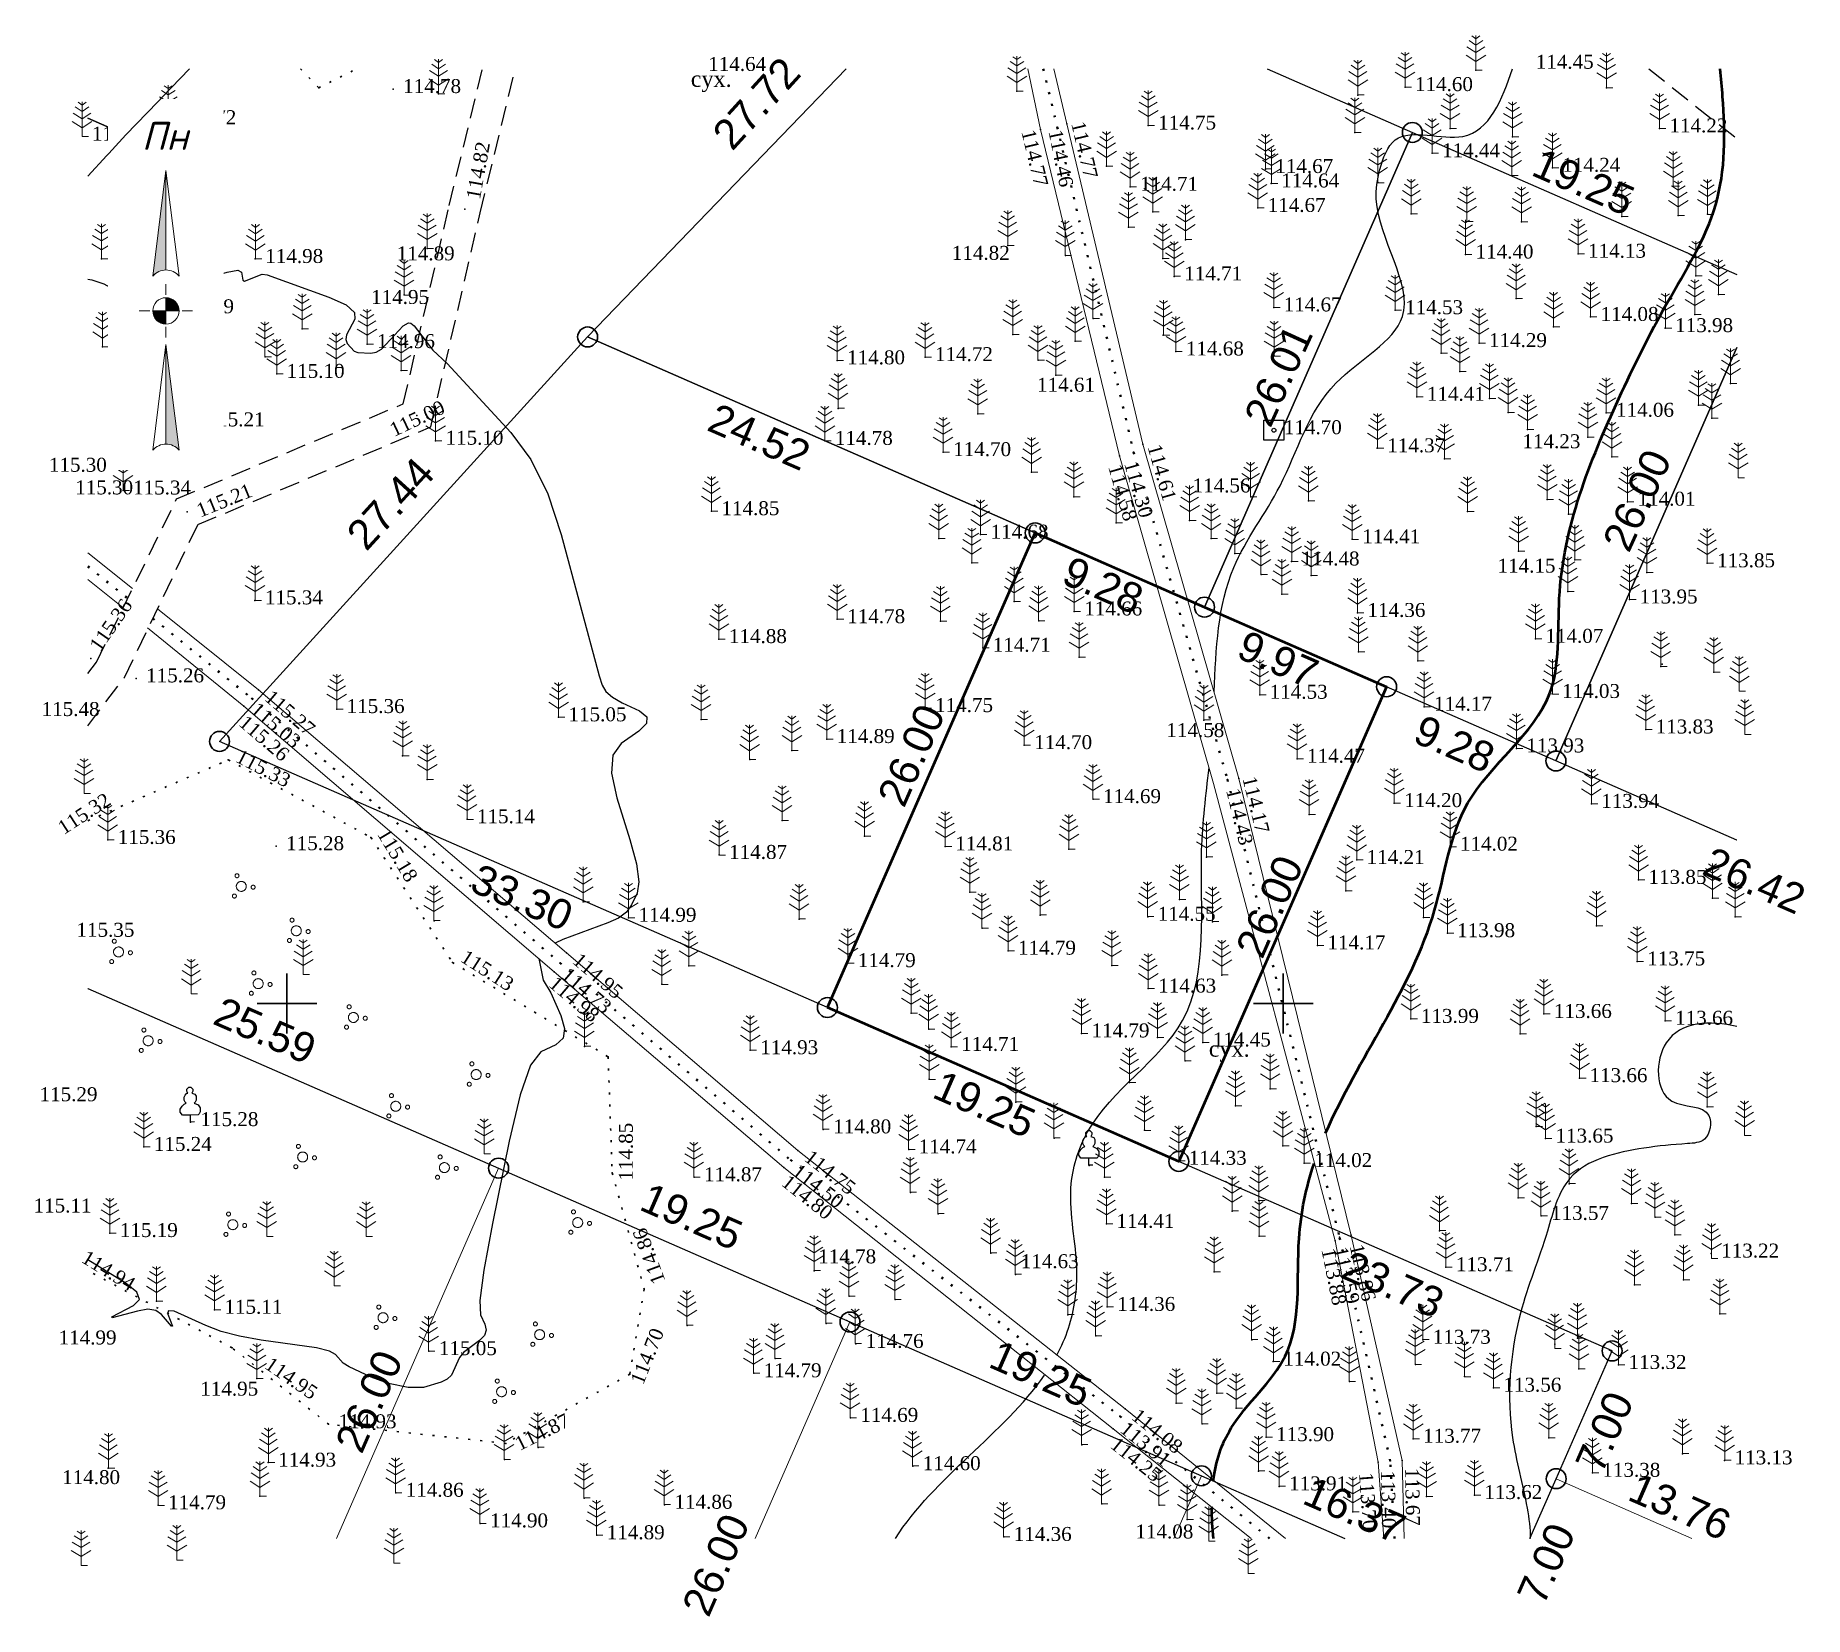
# Model space of a CAD drawing. Header units: millimetres. Extents: x 5405637.4 to 5405726.2, y 5524969.2 to 5525048.6.
import ezdxf
from ezdxf.enums import TextEntityAlignment as Align

# ---------------------------------------------------------------- set-up
doc = ezdxf.new("R2010")
doc.units = ezdxf.units.MM
doc.set_wipeout_variables(frame=1)
for name, pattern in [('DASHEDX2', [1.5, 1, -0.5]), ('HIDDEN', [0.5, 0, -0.5]), ('суцільна', [50, 50, 0])]:
    doc.linetypes.add(name, pattern=pattern)
for name, color, linetype, lineweight in [('#Лист (текст_ПН)', 250, 'Continuous', 0), ('#Штамп', 250, 'Continuous', 0), ('11900000', 1, 'Continuous', 30), ('Контур', 7, 'HIDDEN', 30), ('рельеф', 7, 'Continuous', 0), ('ТОЧКИ', 7, 'Continuous', 30), ('усл. знак', 7, 'суцільна', 20)]:
    doc.layers.add(name, color=color, linetype=linetype, lineweight=lineweight)
for name, color, linetype in [('SC007', 7, 'Continuous'), ('горизонтали', 42, 'Continuous'), ('дороги', 7, 'Continuous'), ('Ділянки_Межі', 10, 'Continuous'), ('надписи', 7, 'Continuous'), ('отметки', 7, 'Continuous'), ('промеры', 185, 'Continuous'), ('Растительность', 7, 'Continuous')]:
    doc.layers.add(name, color=color, linetype=linetype)
doc.styles.get("Standard").update_dxf_attribs({"font": 'arial.ttf'})
doc.styles.add('times', font='times.ttf')
doc.styles.add('Мой_Топо', font='isocpeui.ttf')
doc.linetypes.add('канава 0', pattern='A,0.9,0,["|",Standard,S=0.25,R=0,X=0,Y=0],0.1', length=1)

msp = doc.modelspace()

# ---------------------------------------------------------------- texts
at = {"layer": 'надписи', "color": 7, "style": 'times'}
for p in [(5405670.268, 5525046.798, 111.861), (5405696.262, 5524998.13, 111.861)]:
    msp.add_text('сух.', height=0.8, dxfattribs=at).set_placement(p, align=Align.TOP_LEFT)
at = {"layer": 'отметки', "color": 7, "style": 'times'}
for s, p in [('114.64', (5405671.14, 5525047.497, 114.645)), ('114.45', (5405712.667, 5525047.608, 114.451)), ('114.78', (5405655.832, 5525046.387, 114.782)), ('114.60', (5405706.608, 5525046.486, 114.596)), ('114.72', (5405644.554, 5525044.825, 114.724)), ('114.75', (5405693.718, 5525044.556, 114.753)), ('114.22', (5405719.375, 5525044.412, 114.216)), ('114.76', (5405640.216, 5525044.001, 114.76)), ('114.84', (5405642.373, 5525042.805, 114.838)), ('114.67', (5405699.598, 5525042.375, 114.665)), ('114.44', (5405707.967, 5525043.166, 114.439)), ('114.24', (5405714, 5525042.435, 114.236)), ('114.71', (5405692.812, 5525041.482, 114.707)), ('114.64', (5405699.895, 5525041.652, 114.641)), ('114.88', (5405642.624, 5525040.685, 114.882)), ('114.67', (5405699.216, 5525040.421, 114.673)), ('114.89', (5405655.511, 5525037.993, 114.893)), ('114.82', (5405683.365, 5525038.017, 114.823)), ('114.40', (5405709.647, 5525038.082, 114.405)), ('114.13', (5405715.291, 5525038.124, 114.135)), ('114.95', (5405641.201, 5525037.872, 114.948)), ('114.98', (5405648.915, 5525037.86, 114.984)), ('114.71', (5405695.028, 5525036.986, 114.706)), ('115.09', (5405644.437, 5525035.338, 115.088)), ('114.95', (5405654.225, 5525035.805, 114.952)), ('114.67', (5405700.018, 5525035.429, 114.671)), ('114.53', (5405706.112, 5525035.291, 114.527)), ('114.08', (5405715.92, 5525034.95, 114.075)), ('113.98', (5405719.662, 5525034.39, 113.984)), ('114.96', (5405654.521, 5525033.59, 114.963)), ('114.29', (5405710.321, 5525033.639, 114.295)), ('115.15', (5405641.252, 5525033.452, 115.15)), ('114.80', (5405678.109, 5525032.774, 114.801)), ('114.72', (5405682.521, 5525032.934, 114.724)), ('114.68', (5405695.111, 5525033.217, 114.68)), ('115.10', (5405649.987, 5525032.094, 115.099)), ('114.61', (5405687.641, 5525031.401, 114.609)), ('114.41', (5405707.205, 5525030.945, 114.407)), ('114.06', (5405716.696, 5525030.143, 114.065)), ('115.21', (5405645.974, 5525029.661, 115.209)), ('114.70', (5405700.028, 5525029.267, 114.703)), ('115.10', (5405657.958, 5525028.741, 115.096)), ('114.78', (5405677.496, 5525028.73, 114.776)), ('114.70', (5405683.434, 5525028.166, 114.699)), ('114.37', (5405705.215, 5525028.36, 114.366)), ('114.23', (5405711.999, 5525028.565, 114.232)), ('115.30', (5405638.056, 5525027.384, 115.3)), ('115.30', (5405639.376, 5525026.249, 115.3)), ('115.34', (5405642.281, 5525026.242, 115.345)), ('114.56', (5405695.447, 5525026.345, 114.563)), ('114.01', (5405717.776, 5525025.681, 114.007)), ('114.85', (5405671.805, 5525025.204, 114.85)), ('114.68', (5405685.312, 5525024.026, 114.684)), ('114.41', (5405703.962, 5525023.793, 114.406)), ('114.48', (5405700.917, 5525022.679, 114.476)), ('114.15', (5405710.749, 5525022.323, 114.148)), ('113.85', (5405721.766, 5525022.589, 113.854)), ('115.34', (5405648.897, 5525020.73, 115.345)), ('114.66', (5405690.011, 5525020.171, 114.658)), ('113.95', (5405717.88, 5525020.772, 113.949)), ('114.78', (5405678.116, 5525019.784, 114.783)), ('114.36', (5405704.223, 5525020.097, 114.356)), ('114.88', (5405672.181, 5525018.785, 114.881)), ('114.07', (5405713.152, 5525018.798, 114.067)), ('114.71', (5405685.418, 5525018.351, 114.708)), ('115.26', (5405642.935, 5525016.815, 115.262)), ('114.53', (5405699.316, 5525015.993, 114.525)), ('114.03', (5405713.988, 5525016.031, 114.033)), ('115.48', (5405637.693, 5525015.126, 115.483)), ('115.36', (5405652.998, 5525015.275, 115.365)), ('115.05', (5405664.129, 5525014.86, 115.049)), ('114.75', (5405682.526, 5525015.323, 114.753)), ('114.17', (5405707.563, 5525015.393, 114.167)), ('114.58', (5405694.131, 5525014.069, 114.582)), ('113.83', (5405718.685, 5525014.249, 113.834)), ('114.89', (5405677.59, 5525013.771, 114.886)), ('114.70', (5405687.5, 5525013.462, 114.701)), ('113.93', (5405712.195, 5525013.3, 113.928)), ('114.47', (5405701.19, 5525012.783, 114.468)), ('114.69', (5405690.955, 5525010.753, 114.695)), ('114.20', (5405706.067, 5525010.553, 114.2)), ('113.94', (5405715.957, 5525010.515, 113.937)), ('115.14', (5405659.539, 5525009.744, 115.14)), ('115.36', (5405641.512, 5525008.706, 115.364)), ('115.28', (5405649.962, 5525008.393, 115.284)), ('114.87', (5405672.19, 5525007.953, 114.874)), ('114.81', (5405683.538, 5525008.38, 114.808)), ('114.02', (5405708.865, 5525008.368, 114.025)), ('114.21', (5405704.181, 5525007.701, 114.211)), ('113.85', (5405718.324, 5525006.703, 113.849)), ('114.99', (5405667.643, 5525004.801, 114.994)), ('114.55', (5405693.695, 5525004.851, 114.547)), ('115.35', (5405639.44, 5525004.048, 115.354)), ('114.17', (5405702.215, 5525003.414, 114.175)), ('113.98', (5405708.723, 5525004.027, 113.982)), ('114.79', (5405678.647, 5525002.524, 114.794)), ('114.79', (5405686.686, 5525003.15, 114.791)), ('113.75', (5405718.26, 5525002.61, 113.751)), ('114.63', (5405693.723, 5525001.248, 114.633)), ('113.66', (5405713.578, 5524999.973, 113.656)), ('114.79', (5405690.376, 5524998.999, 114.787)), ('113.99', (5405706.907, 5524999.727, 113.988)), ('113.66', (5405719.661, 5524999.633, 113.659)), ('114.93', (5405673.753, 5524998.154, 114.931)), ('114.71', (5405683.837, 5524998.32, 114.714)), ('114.45', (5405696.464, 5524998.54, 114.447)), ('113.66', (5405715.366, 5524996.753, 113.659)), ('115.29', (5405637.588, 5524995.796, 115.285)), ('115.28', (5405645.663, 5524994.546, 115.277)), ('114.80', (5405677.417, 5524994.182, 114.802)), ('113.65', (5405713.659, 5524993.72, 113.652)), ('115.24', (5405643.323, 5524993.302, 115.238)), ('114.74', (5405681.701, 5524993.175, 114.741)), ('114.87', (5405670.931, 5524991.778, 114.867)), ('114.33', (5405695.254, 5524992.608, 114.329)), ('114.02', (5405701.554, 5524992.49, 114.019)), ('115.11', (5405637.286, 5524990.21, 115.108)), ('114.41', (5405691.628, 5524989.439, 114.406)), ('113.57', (5405713.434, 5524989.838, 113.571)), ('115.19', (5405641.618, 5524988.981, 115.193)), ('114.78', (5405676.66, 5524987.658, 114.78)), ('114.63', (5405686.824, 5524987.417, 114.628)), ('113.22', (5405721.974, 5524987.95, 113.223)), ('113.71', (5405708.662, 5524987.265, 113.71)), ('115.11', (5405646.865, 5524985.13, 115.109)), ('114.36', (5405691.668, 5524985.273, 114.362)), ('114.99', (5405638.543, 5524983.59, 114.994)), ('115.05', (5405657.627, 5524983.054, 115.053)), ('114.76', (5405679.042, 5524983.416, 114.761)), ('113.73', (5405707.502, 5524983.624, 113.731)), ('114.02', (5405699.998, 5524982.526, 114.022)), ('113.32', (5405717.324, 5524982.36, 113.324)), ('114.79', (5405673.924, 5524981.944, 114.792)), ('113.56', (5405711.043, 5524981.22, 113.555)), ('114.95', (5405645.652, 5524981.021, 114.946)), ('114.93', (5405652.594, 5524979.385, 114.932)), ('114.69', (5405678.774, 5524979.705, 114.689)), ('113.90', (5405699.639, 5524978.737, 113.897)), ('113.77', (5405707.017, 5524978.658, 113.772)), ('113.13', (5405722.645, 5524977.573, 113.132)), ('114.93', (5405649.563, 5524977.459, 114.931)), ('114.60', (5405681.906, 5524977.28, 114.597)), ('113.38', (5405716.01, 5524976.946, 113.382)), ('114.80', (5405638.722, 5524976.58, 114.796)), ('114.86', (5405655.962, 5524975.947, 114.857)), ('113.91', (5405700.292, 5524976.268, 113.912)), ('113.62', (5405710.087, 5524975.833, 113.616)), ('114.79', (5405644.038, 5524975.319, 114.79)), ('114.86', (5405669.447, 5524975.344, 114.855)), ('114.90', (5405660.196, 5524974.411, 114.899)), ('114.89', (5405666.05, 5524973.814, 114.887)), ('114.36', (5405686.474, 5524973.73, 114.358)), ('114.08', (5405692.578, 5524973.852, 114.079))]:
    msp.add_text(s, height=0.7, dxfattribs=at).set_placement(p, align=Align.TOP_LEFT)
for s, rotation, p in [('114.77', 283.38623, (5405690.032, 5525044.332, 114.765)), ('114.77', 283.58822, (5405687.53, 5525043.922, 114.771)), ('114.46', 281.47823, (5405688.899, 5525043.911, 114.464)), ('114.82', 79.77163, (5405658.993, 5525040.434, 114.815)), ('115.00', 25.30153, (5405655.074, 5525029.056, 115)), ('114.61', 286.00945, (5405693.853, 5525028.138, 114.615)), ('114.58', 286.00719, (5405691.879, 5525027.136, 114.59)), ('114.30', 285.99605, (5405692.68, 5525027.3, 114.298)), ('115.21', 22.15171, (5405645.382, 5525025.024, 115.212)), ('115.36', 55.0326, (5405640.043, 5525018, 115.358)), ('115.03', 319.40172, (5405648.576, 5525015.178, 115.03)), ('115.27', 319.5131, (5405649.278, 5525015.792, 115.272)), ('115.26', 319.44841, (5405647.988, 5525014.524, 115.262)), ('115.33', 332.54515, (5405647.689, 5525012.782, 115.325)), ('114.17', 283.81503, (5405698.624, 5525011.473, 114.172)), ('115.32', 32.91438, (5405638.412, 5525009.031, 115.324)), ('114.43', 283.7483, (5405697.804, 5525010.872, 114.434)), ('115.18', 301.12086, (5405655.105, 5525008.871, 115.185)), ('115.13', 327.38666, (5405659.025, 5525002.74, 115.131)), ('114.95', 319.48538, (5405664.731, 5525002.599, 114.949)), ('114.73', 319.0267, (5405664.177, 5525001.876, 114.731)), ('114.98', 319.60764, (5405663.541, 5525001.429, 114.98)), ('114.85', 90, (5405666.658, 5524991.107, 114.846)), ('114.50', 322.11782, (5405675.734, 5524992.014, 114.498)), ('114.75', 321.71346, (5405676.338, 5524992.706, 114.745)), ('114.80', 321.55311, (5405675.194, 5524991.461, 114.796)), ('114.86', 110.48971, (5405668.348, 5524985.832, 114.864)), ('114.94', 328.65063, (5405639.99, 5524987.653, 114.937)), ('113.88', 281.39051, (5405702.596, 5524987.788, 113.876)), ('113.59', 282.96485, (5405703.201, 5524987.858, 113.38)), ('113.86', 283.01843, (5405704.006, 5524987.992, 113.857)), ('114.70', 68.35089, (5405667.217, 5524981.078, 114.703)), ('114.95', 325.53281, (5405649.224, 5524982.31, 114.946)), ('114.87', 26.54379, (5405661.352, 5524978.158, 114.874)), ('114.08', 321.03856, (5405692.766, 5524979.73, 114.078)), ('113.91', 320.73498, (5405692.191, 5524979.084, 113.908)), ('114.25', 321.49154, (5405691.695, 5524978.301, 114.249)), ('113.70', 274.27705, (5405704.496, 5524976.488, 114.59)), ('113.40', 271.15166, (5405705.597, 5524976.573, 113.399)), ('113.67', 271.09856, (5405706.81, 5524976.699, 113.672))]:
    msp.add_text(s, height=0.7, rotation=rotation, dxfattribs=at).set_placement(p, align=Align.TOP_LEFT)
at = {"layer": 'промеры', "char_height": 1.5, "attachment_point": 1}
for s, insert, rotation in [('27.72', (5405671.238, 5525043.745), 47.66028), ('19.25', (5405712.973, 5525042.969), 336.35584), ('26.01', (5405697.983, 5525029.45), 65.48217), ('24.52', (5405671.605, 5525030.167), 336.4763), ('27.44', (5405652.878, 5525023.656), 47.66028), ('26.00', (5405715.976, 5525023.18), 65.48217), ('9.28', (5405689.39, 5525022.49), 336.4763), ('9.97', (5405698.171, 5525018.768), 336.4763), ('26.00', (5405679.59, 5525010.363), 66.37949), ('9.28', (5405707.022, 5525014.53), 336.4763), ('26.42', (5405721.545, 5525007.907), 336.4763), ('33.30', (5405659.694, 5525007.059), 336.4763), ('26.00', (5405697.567, 5525002.772, 107.24), 66.37949), ('25.59', (5405646.807, 5525000.379), 336.4763), ('19.25', (5405682.912, 5524996.687), 336.35584), ('19.25', (5405668.215, 5524991.053), 336.35584), ('23.73', (5405703.409, 5524987.642), 336.4763), ('19.25', (5405685.731, 5524983.162), 336.35584), ('26.00', (5405652.378, 5524977.938), 66.37949), ('7.00', (5405714.608, 5524976.936), 66.35584), ('16.37', (5405701.481, 5524976.311), 336.4763), ('13.76', (5405717.802, 5524976.493), 336.4763), ('26.00', (5405669.782, 5524969.736), 66.37949), ('7.00', (5405711.683, 5524970.332), 66.35584)]:
    msp.add_mtext(s, dxfattribs=dict(at, insert=insert, rotation=rotation))

# ---------------------------------------------------------------- blocks, each defined once
blk = doc.blocks.new('A$C51FE15A3')
at = {"layer": 'Растительность', "color": 94, "lineweight": 0}
for points in [[(-0.447, 1.172), (0, 0.895), (0.447, 1.172)], [(-0.343, 1.489), (0, 1.267), (0.343, 1.489)], [(-0.201, 1.726), (0, 1.584), (0.201, 1.726)], [(0, 1.75), (0, 0), (0.319, 0)], [(-0.493, 0.753), (0, 0.444), (0.493, 0.753)]]:
    blk.add_lwpolyline(points, dxfattribs=at)
blk = doc.blocks.new('A$C2ACB5305')
at = {"layer": 'Растительность'}
blk.add_lwpolyline([(0.2, 0), (0.2, 0), (0, 0), (0, 0.35), (-0.4, 0.35), (-0.5, 0.5), (-0.5, 0.65), (-0.4, 0.8), (-0.3, 0.9), (-0.2, 0.95), (-0.25, 1), (-0.3, 1.1), (-0.3, 1.25), (-0.25, 1.35), (-0.15, 1.45), (-0.1, 1.45), (-0.15, 1.55), (-0.15, 1.65), (-0.05, 1.75), (0.05, 1.75), (0.15, 1.65), (0.15, 1.55), (0.1, 1.45), (0.25, 1.4), (0.3, 1.3), (0.3, 1.1), (0.25, 1), (0.2, 0.95), (0.4, 0.85), (0.5, 0.7), (0.5, 0.5), (0.45, 0.4), (0.4, 0.35), (0, 0.35)], dxfattribs=at)
blk = doc.blocks.new('SYMBOL902')
at = {"layer": 'SC007'}
blk.add_lwpolyline([(-1.25, -1.25), (-1.25, 1.25), (1.25, 1.25), (1.25, -1.25)], close=True, dxfattribs=at)
blk.add_circle((0, 0), 0.25, dxfattribs=at)
blk = doc.blocks.new('A$C72385B22')
at = {"layer": 'усл. знак'}
for centre, radius in [((0, 0), 0.625), ((-0.02, 1.49), 0.25), ((-1.29, -0.64), 0.25), ((1.28, -0.76), 0.25)]:
    blk.add_circle(centre, radius, dxfattribs=at)
blk = doc.blocks.new('*U5')
at = {"color": 0}
for points in [[(-0.113, 0), (-0.109, -0.029), (-0.097, -0.056)], [(-0.113, 0), (-0.097, -0.056), (0, 0)], [(-0.097, -0.056), (0, -0.113), (0, 0)], [(-0.097, -0.056), (-0.08, -0.08), (-0.056, -0.097)], [(-0.097, -0.056), (-0.056, -0.097), (0, -0.113)], [(-0.056, -0.097), (-0.029, -0.109), (0, -0.113)]]:
    blk.add_solid(points, dxfattribs=at)
blk = doc.blocks.new('*U6')
at = {"color": 0}
for points in [[(0, 0), (0.097, 0.056), (0, 0.113)], [(0.097, 0.056), (0.029, 0.109), (0, 0.113)], [(0, 0), (0.113, 0), (0.097, 0.056)], [(0.097, 0.056), (0.056, 0.097), (0.029, 0.109)], [(0.097, 0.056), (0.08, 0.08), (0.056, 0.097)], [(0.113, 0), (0.109, 0.029), (0.097, 0.056)]]:
    blk.add_solid(points, dxfattribs=at)
blk = doc.blocks.new('*U7')
at = {"color": 0}
for points in [[(0, -1.136), (0.021, -1.138), (0, -0.288)], [(0.021, -1.138), (0.042, -1.142), (0, -0.288)], [(0.042, -1.142), (0.062, -1.15), (0, -0.288)], [(0.062, -1.15), (0.081, -1.16), (0, -0.288)], [(0.081, -1.16), (0.098, -1.173), (0, -0.288)], [(0.098, -1.173), (0.113, -1.188), (0, -0.288)]]:
    blk.add_solid(points, dxfattribs=at)
blk = doc.blocks.new('*U8')
at = {"color": 0}
for points in [[(-0.113, 0.297), (-0.098, 0.312), (0, 1.197)], [(-0.098, 0.312), (-0.081, 0.325), (0, 1.197)], [(-0.081, 0.325), (-0.062, 0.335), (0, 1.197)], [(-0.062, 0.335), (-0.042, 0.343), (0, 1.197)], [(-0.042, 0.343), (-0.021, 0.347), (0, 1.197)], [(-0.021, 0.347), (0, 0.349), (0, 1.197)]]:
    blk.add_solid(points, dxfattribs=at)
blk = doc.blocks.new('#Північ')
at = {"color": 7}
blk.add_wipeout([(-2.901, 10.635), (2.901, 10.635), (2.901, -7.981), (-2.901, -7.981)], dxfattribs=at).dxf.layer = '#Лист (текст_ПН)'
at = {"layer": '#Лист (текст_ПН)'}
for p, q in [((-0.663, 1.748), (0, 7.043)), ((0, 7.043), (0, 2.052)), ((0, 7.043), (0.663, 1.748)), ((0, 1.337), (0, 0.807)), ((-1.337, 0), (-0.807, 0)), ((-0.662, 0), (0.662, 0)), ((0, 0.662), (0, -0.662)), ((1.337, 0), (0.807, 0)), ((0, -1.337), (0, -0.807)), ((-0.663, -6.99), (0, -1.695)), ((0, -1.695), (0.663, -6.99)), ((0, -1.695), (0, -6.686))]:
    blk.add_line(p, q, dxfattribs=at)
at = {"layer": '#Лист (текст_ПН)', "flags": 128}
for points in [[(0, 7.043), (-0.663, 1.748, -0.218585), (0, 2.052)], [(0, 0), (-0.662, 0, 0.414214), (0, -0.662)]]:
    blk.add_lwpolyline(points, format="xyb", close=True, dxfattribs=at)
at = {"layer": '#Лист (текст_ПН)'}
blk.add_circle((0, 0), 0.662, dxfattribs=at)
for centre in [(0, 1.178), (0, -7.56)]:
    blk.add_arc(centre, 0.874, 40.67981, 139.32019, dxfattribs=at)
at = {"layer": '#Лист (текст_ПН)', "xscale": 5.883850111352785, "yscale": 5.883850111352785, "zscale": 5.883850111352785}
for name in ['*U8', '*U5', '*U6', '*U7']:
    blk.add_blockref(name, (0, 0), dxfattribs=at)
at = {"layer": '#Лист (текст_ПН)', "style": 'Мой_Топо'}
blk.add_text('Пн', height=1.4, dxfattribs=at).set_placement((-1.217, 8.077))

# ---------------------------------------------------------------- linework, layer by layer
at = {"layer": '11900000', "color": 7}
for points in [[(5405650, 5524998.5, 0), (5405650, 5525001.5, 0)], [(5405650, 5524998.5, 0), (5405650, 5525001.5, 0)], [(5405700, 5524998.5, 0), (5405700, 5525001.5, 0)], [(5405700, 5524998.5, 0), (5405700, 5525001.5, 0)], [(5405648.5, 5525000, 0), (5405651.5, 5525000, 0)], [(5405648.5, 5525000, 0), (5405651.5, 5525000, 0)], [(5405698.5, 5525000, 0), (5405701.5, 5525000, 0)], [(5405698.5, 5525000, 0), (5405701.5, 5525000, 0)]]:
    msp.add_polyline3d(points, dxfattribs=at)
at = {"layer": 'горизонтали', "color": 32}
for points in [[(5405640.018, 5525036.349, 115), (5405640.207, 5525036.312, 115), (5405640.807, 5525036.112, 115), (5405641.237, 5525035.882, 115), (5405642.067, 5525035.332, 115), (5405642.307, 5525035.242, 115), (5405642.497, 5525035.252, 115), (5405646.127, 5525036.452, 115), (5405647.007, 5525036.702, 115), (5405647.537, 5525036.792, 115), (5405647.727, 5525036.702, 115), (5405647.797, 5525036.302, 115), (5405647.877, 5525036.252, 115), (5405648.767, 5525036.602, 115), (5405649.017, 5525036.562, 115), (5405652.107, 5525035.442, 115), (5405652.967, 5525035.052, 115), (5405653.397, 5525034.682, 115), (5405653.417, 5525034.342, 115), (5405652.987, 5525033.562, 115), (5405652.957, 5525033.312, 115), (5405653.027, 5525033.122, 115), (5405653.377, 5525032.742, 115), (5405653.567, 5525032.662, 115), (5405654.207, 5525032.632, 115), (5405654.477, 5525032.682, 115), (5405654.747, 5525032.842, 115), (5405655.837, 5525034.002, 115), (5405656.107, 5525034.152, 115), (5405656.227, 5525034.132, 115), (5405656.387, 5525034.002, 115), (5405657.327, 5525032.782, 115), (5405658.037, 5525032.112, 115), (5405661.237, 5525028.652, 115), (5405662.247, 5525027.292, 115), (5405663.087, 5525025.582, 115), (5405663.757, 5525023.542, 115), (5405665.667, 5525016.442, 115), (5405665.827, 5525015.972, 115), (5405666.007, 5525015.662, 115), (5405666.337, 5525015.372, 115), (5405666.827, 5525015.092, 115), (5405667.687, 5525014.692, 115), (5405668.057, 5525014.392, 115), (5405668.047, 5525014.052, 115), (5405667.657, 5525013.662, 115), (5405666.777, 5525013.042, 115), (5405666.357, 5525012.462, 115), (5405666.287, 5525011.562, 115), (5405666.557, 5525010.322, 115), (5405667.207, 5525008.232, 115), (5405667.547, 5525007.002, 115), (5405667.667, 5525006.102, 115), (5405667.577, 5525005.542, 115), (5405667.297, 5525004.942, 115), (5405667.037, 5525004.582, 115), (5405666.637, 5525004.282, 115), (5405666.107, 5525004.042, 115), (5405663.847, 5525003.212, 115), (5405663.456, 5525003.031, 115)], [(5405662.634, 5525002.249, 113.39), (5405662.867, 5525001.172, 115), (5405663.237, 5525000.532, 115), (5405663.747, 5524999.402, 115), (5405663.937, 5524998.742, 115), (5405663.857, 5524998.252, 115), (5405663.497, 5524997.922, 115), (5405662.737, 5524997.572, 115), (5405662.227, 5524996.912, 115), (5405661.697, 5524995.422, 115), (5405661.157, 5524993.092, 115), (5405660.317, 5524988.962, 115), (5405659.887, 5524986.622, 115), (5405659.677, 5524985.092, 115), (5405659.717, 5524984.372, 115), (5405659.937, 5524983.902, 115), (5405660.007, 5524983.602, 115), (5405659.917, 5524983.332, 115), (5405659.667, 5524983.082, 115), (5405658.867, 5524982.492, 115), (5405658.657, 5524982.242, 115), (5405658.267, 5524981.352, 115), (5405658.047, 5524981.152, 115), (5405657.737, 5524981.002, 115), (5405656.847, 5524980.722, 115), (5405656.087, 5524980.732, 115), (5405655.097, 5524980.932, 115), (5405654.227, 5524981.252, 115), (5405653.127, 5524981.762, 115), (5405652.827, 5524981.952, 115), (5405652.447, 5524982.382, 115), (5405652.137, 5524982.552, 115), (5405651.487, 5524982.722, 115), (5405648.717, 5524983.112, 115), (5405647.627, 5524983.302, 115), (5405646.697, 5524983.542, 115), (5405645.927, 5524983.842, 115), (5405644.337, 5524984.552, 115), (5405644.047, 5524984.572, 115), (5405644.027, 5524984.402, 115), (5405644.267, 5524983.812, 115), (5405644.207, 5524983.812, 115), (5405643.707, 5524984.392, 115), (5405643.427, 5524984.592, 115), (5405643.027, 5524984.652, 115), (5405642.507, 5524984.562, 115), (5405641.237, 5524984.232, 115), (5405641.207, 5524984.282, 115), (5405642.297, 5524984.852, 115), (5405642.597, 5524985.152, 115), (5405642.477, 5524985.512, 115), (5405641.937, 5524985.952, 115), (5405640.018, 5524987.132, 115)]]:
    msp.add_polyline3d(points, dxfattribs=at)
for points, knots in [([(5405696.535, 5525015.637), (5405696.618, 5525017.792), (5405696.773, 5525021.579), (5405700.355, 5525026.168), (5405701.587, 5525031.219), (5405707.844, 5525034.322), (5405704.349, 5525038.922), (5405704.793, 5525041.873), (5405705.68, 5525044.271), (5405709.84, 5525042.497), (5405710.998, 5525045.372), (5405711.501, 5525046.9)], [140.149315, 140.149315, 140.149315, 140.149315, 146.483716, 151.20284, 157.068092, 161.784349, 167.821785, 169.320726, 170.998422, 174.398806, 178.648048, 178.648048, 178.648048, 178.648048]), ([(5405688.64, 5524982.358), (5405688.869, 5524982.786), (5405689.454, 5524984.118), (5405689.864, 5524987.051), (5405689.002, 5524990.349), (5405690.425, 5524995.147), (5405696.652, 5524998.763), (5405695.588, 5525006.302), (5405696.122, 5525010.46), (5405696.271, 5525011.827)], [104.7478, 104.7478, 104.7478, 104.7478, 106.244974, 109.222187, 113.340538, 116.260107, 123.610397, 132.197679, 136.354561, 136.354561, 136.354561, 136.354561]), ([(5405722.762, 5524998.842), (5405721.441, 5524999.158), (5405718.677, 5524999.071), (5405718.621, 5524994.54), (5405721.678, 5524995.016), (5405721.357, 5524993.025), (5405719.78, 5524992.944), (5405717.592, 5524992.733), (5405714.114, 5524991.936), (5405713.18, 5524988.01), (5405711.479, 5524983.972), (5405711.106, 5524978.996), (5405712.15, 5524975.424), (5405712.402, 5524973.652), (5405712.388, 5524973.147)], [249.142358, 249.142358, 249.142358, 249.142358, 252.77429, 255.711116, 257.706329, 258.908156, 259.781488, 261.987078, 265.998436, 268.870269, 273.213787, 279.466371, 283.082816, 284.574721, 284.574721, 284.574721, 284.574721])]:
    msp.add_open_spline(points, degree=3, knots=knots, dxfattribs=at)
at = {"layer": 'горизонтали', "color": 32, "lineweight": 50}
for points, knots in [([(5405702.125, 5524993.484), (5405703.747, 5524997.269), (5405707.643, 5525002.208), (5405708.598, 5525010.808), (5405714.124, 5525014.545), (5405713.432, 5525022.399), (5405716.062, 5525028.88), (5405719.178, 5525035.223), (5405722.202, 5525039.918), (5405722.185, 5525044.155), (5405721.965, 5525046.438), (5405721.914, 5525046.9)], [91.7787, 91.7787, 91.7787, 91.7787, 104.226627, 109.852721, 116.696969, 121.509902, 131.971194, 137.362202, 142.856238, 148.280248, 149.663437, 149.663437, 149.663437, 149.663437]), ([(5405696.49, 5524976.076), (5405696.613, 5524977.01), (5405697.314, 5524979.256), (5405701.16, 5524982.391), (5405700.464, 5524987.572), (5405701.144, 5524990.761), (5405701.544, 5524991.963)], [72.931298, 72.931298, 72.931298, 72.931298, 75.851769, 80.363697, 86.303092, 90.136161, 90.136161, 90.136161, 90.136161])]:
    msp.add_open_spline(points, degree=3, knots=knots, dxfattribs=at)
at = {"layer": 'горизонтали', "color": 32}
msp.add_open_spline([(5405680.535, 5524973.147), (5405682.47, 5524976.223), (5405685.974, 5524978.406), (5405688.015, 5524981.343)], degree=3, dxfattribs=at)
at = {"layer": 'горизонтали', "color": 32, "lineweight": 50}
msp.add_open_spline([(5405696.503, 5524973.147), (5405696.446, 5524973.669), (5405696.412, 5524974.184), (5405696.409, 5524974.689)], degree=3, dxfattribs=at)
at = {"layer": 'дороги', "color": 7, "linetype": 'DASHEDX2'}
for points, elevation in [([(5405640.447, 5525017.128), (5405644.466, 5525025.317), (5405655.841, 5525030.091), (5405658.149, 5525040.049), (5405659.805, 5525046.9)], 115.262), ([(5405641.853, 5525016.364), (5405645.536, 5525024.031), (5405657.215, 5525028.933), (5405659.705, 5525039.681), (5405661.451, 5525046.9)], 115.262), ([(5405640.018, 5525016.561), (5405640.447, 5525017.128)], 115.341), ([(5405640.018, 5525013.933), (5405641.853, 5525016.364)], 115.341)]:
    msp.add_lwpolyline(points, dxfattribs=dict(at, elevation=elevation))
msp.add_lwpolyline([(5405718.34, 5525046.9), (5405722.762, 5525043.396)], dxfattribs=at)
at = {"layer": 'Ділянки_Межі'}
for points in [[(5405645.119, 5525046.9), (5405641.912, 5525043.594), (5405640.018, 5525044.423)], [(5405699.192, 5525046.9), (5405706.475, 5525043.711), (5405696.046, 5525019.889), (5405687.55, 5525023.614), (5405665.089, 5525033.448)], [(5405665.089, 5525033.448), (5405678.059, 5525046.9)], [(5405640.018, 5525044.423), (5405641.912, 5525043.594), (5405640.018, 5525041.51)], [(5405696.046, 5525019.889), (5405706.475, 5525043.711), (5405722.762, 5525036.575)], [(5405722.762, 5525032.916), (5405713.679, 5525012.169), (5405705.184, 5525015.894), (5405696.046, 5525019.889)], [(5405713.679, 5525012.169), (5405722.762, 5525032.916)], [(5405722.762, 5525008.194), (5405713.679, 5525012.169)]]:
    msp.add_lwpolyline(points, dxfattribs=at)
at = {"layer": 'Ділянки_Межі', "lineweight": 25}
for points in [[(5405699.192, 5525046.9), (5405706.475, 5525043.711), (5405722.762, 5525036.575)], [(5405640.018, 5525000.758), (5405660.622, 5524991.737), (5405678.256, 5524984.017), (5405695.889, 5524976.297), (5405703.095, 5524973.147)]]:
    msp.add_lwpolyline(points, dxfattribs=at)
at = {"layer": 'Ділянки_Межі'}
msp.add_lwpolyline([(5405646.62, 5525013.151), (5405665.089, 5525033.448), (5405687.55, 5525023.614), (5405677.123, 5524999.796)], close=True, dxfattribs=at)
at = {"layer": 'Ділянки_Межі', "lineweight": 50}
msp.add_lwpolyline([(5405677.123, 5524999.796), (5405687.55, 5525023.614), (5405696.046, 5525019.889), (5405705.184, 5525015.894), (5405694.756, 5524992.076)], close=True, dxfattribs=at)
at = {"layer": 'Ділянки_Межі', "lineweight": 0}
for points in [[(5405694.756, 5524992.076), (5405705.184, 5525015.894), (5405713.679, 5525012.169), (5405722.762, 5525008.194)], [(5405640.018, 5525000.758), (5405660.622, 5524991.737), (5405652.483, 5524973.147)], [(5405720.506, 5524973.147), (5405713.693, 5524976.153), (5405716.501, 5524982.565), (5405694.756, 5524992.076)], [(5405652.483, 5524973.147), (5405660.622, 5524991.737), (5405678.256, 5524984.017), (5405673.497, 5524973.147)], [(5405673.497, 5524973.147), (5405678.256, 5524984.017), (5405695.889, 5524976.297), (5405694.51, 5524973.147)], [(5405694.51, 5524973.147), (5405695.889, 5524976.297), (5405703.095, 5524973.147)], [(5405712.377, 5524973.147), (5405713.693, 5524976.153), (5405720.506, 5524973.147)]]:
    msp.add_lwpolyline(points, dxfattribs=at)
at = {"layer": 'Контур', "color": 7, "linetype": 'HIDDEN'}
for points, elevation in [([(5405650.687, 5525046.9), (5405651.6, 5525045.95), (5405653.495, 5525046.9)], 114.6), ([(5405640.018, 5525009.172), (5405647.059, 5525012.221)], 115.325), ([(5405647.059, 5525012.221), (5405654.217, 5525008.337), (5405658.309, 5525002.059), (5405666.119, 5524997.33), (5405666.325, 5524991.499), (5405667.93, 5524985.661), (5405667.205, 5524981.396), (5405660.985, 5524977.927), (5405652.094, 5524978.885), (5405647.248, 5524982.721), (5405640.018, 5524986.594)], 115.325)]:
    msp.add_lwpolyline(points, dxfattribs=dict(at, elevation=elevation))
at = {"layer": 'отметки', "color": 7}
for p in [(5405709.663, 5525046.831, 114.623), (5405651.598, 5525045.951, 114.625), (5405706.108, 5525045.986, 114.596), (5405716.214, 5525045.948, 114.283), (5405655.332, 5525045.887, 114.782), (5405657.605, 5525045.641, 114.807), (5405686.626, 5525045.779, 114.73), (5405703.736, 5525045.587, 114.687), (5405644.054, 5525044.325, 114.724), (5405689.132, 5525044.144, 114.765), (5405687.823, 5525043.851, 114.771), (5405688.657, 5525043.976, 114.464), (5405693.218, 5525044.056, 114.753), (5405703.592, 5525043.7, 114.55), (5405708.372, 5525043.914, 114.547), (5405711.502, 5525043.495, 114.309), (5405718.875, 5525043.912, 114.216), (5405707.467, 5525042.666, 114.439), (5405641.873, 5525042.305, 114.838), (5405691.127, 5525042.015, 114.744), (5405699.098, 5525041.875, 114.665), (5405711.463, 5525041.546, 114.239), (5405713.5, 5525041.935, 114.236), (5405692.312, 5525040.982, 114.707), (5405699.395, 5525041.152, 114.641), (5405704.744, 5525041.193, 114.501), (5405719.569, 5525041.012, 114.036), (5405642.124, 5525040.185, 114.882), (5405658.927, 5525039.865, 114.815), (5405693.452, 5525039.722, 114.673), (5405698.716, 5525039.921, 114.673), (5405692.232, 5525038.956, 114.723), (5405706.422, 5525039.618, 114.416), (5405709.207, 5525039.244, 114.361), (5405711.953, 5525039.225, 114.271), (5405716.985, 5525039.496, 114.228), (5405719.812, 5525039.546, 114.107), (5405721.28, 5525039.606, 114.018), (5405686.17, 5525038.04, 114.823), (5405695.088, 5525038.327, 114.688), (5405640.701, 5525037.372, 114.948), (5405648.415, 5525037.36, 114.984), (5405657.039, 5525037.89, 114.893), (5405689.062, 5525037.536, 114.722), (5405693.956, 5525037.38, 114.767), (5405709.147, 5525037.582, 114.405), (5405714.791, 5525037.624, 114.135), (5405694.528, 5525036.486, 114.706), (5405720.699, 5525036.512, 114.16), (5405642.597, 5525035.631, 114.968), (5405655.878, 5525035.553, 114.952), (5405711.681, 5525035.372, 114.221), (5405721.832, 5525035.577, 114.019), (5405643.937, 5525034.838, 115.088), (5405690.451, 5525034.377, 114.686), (5405699.518, 5525034.929, 114.671), (5405705.612, 5525034.791, 114.527), (5405715.42, 5525034.45, 114.075), (5405720.651, 5525034.574, 114.014), (5405650.77, 5525033.862, 115.065), (5405686.424, 5525033.57, 114.69), (5405693.977, 5525033.537, 114.645), (5405713.56, 5525033.95, 114.181), (5405719.162, 5525033.89, 113.984), (5405640.752, 5525032.952, 115.15), (5405646.049, 5525032.962, 115.045), (5405654.021, 5525033.09, 114.963), (5405689.562, 5525033.23, 114.668), (5405694.611, 5525032.717, 114.68), (5405707.916, 5525032.629, 114.383), (5405709.821, 5525033.139, 114.295), (5405648.904, 5525032.452, 115.078), (5405652.467, 5525031.914, 115.058), (5405655.729, 5525031.762, 115.071), (5405677.609, 5525032.274, 114.801), (5405682.021, 5525032.434, 114.724), (5405687.691, 5525032.279, 114.614), (5405699.544, 5525032.493, 114.642), (5405708.86, 5525031.719, 114.335), (5405643.315, 5525031.001, 115.169), (5405649.487, 5525031.594, 115.099), (5405688.588, 5525031.527, 114.609), (5405722.441, 5525031.11, 113.805), (5405706.705, 5525030.445, 114.407), (5405710.339, 5525030.361, 114.286), (5405720.826, 5525030.025, 113.91), (5405645.474, 5525029.161, 115.209), (5405656.528, 5525029.512, 115), (5405677.657, 5525029.865, 114.752), (5405684.667, 5525029.592, 114.658), (5405711.28, 5525029.652, 114.19), (5405716.196, 5525029.643, 114.065), (5405721.51, 5525029.376, 113.909), (5405657.458, 5525028.241, 115.096), (5405676.996, 5525028.23, 114.776), (5405712.26, 5525028.804, 114.232), (5405715.283, 5525028.42, 114.07), (5405682.934, 5525027.666, 114.699), (5405691.779, 5525027.482, 114.584), (5405692.487, 5525027.669, 114.298), (5405692.958, 5525028.067, 114.615), (5405704.715, 5525027.86, 114.366), (5405708.095, 5525027.334, 114.248), (5405716.486, 5525027.424, 114.112), (5405687.365, 5525026.662, 114.577), (5405641.781, 5525025.742, 115.345), (5405645.001, 5525024.674, 115.212), (5405671.305, 5525024.704, 114.85), (5405689.49, 5525025.426, 114.651), (5405698.365, 5525025.421, 114.563), (5405701.256, 5525025.221, 114.528), (5405709.25, 5525024.684, 114.236), (5405713.247, 5525025.296, 114.153), (5405717.276, 5525025.181, 114.007), (5405691.614, 5525024.122, 114.656), (5405695.3, 5525024.236, 114.575), (5405714.312, 5525024.557, 114.105), (5405682.706, 5525023.334, 114.743), (5405684.812, 5525023.526, 114.684), (5405696.384, 5525023.332, 114.569), (5405703.462, 5525023.293, 114.406), (5405684.373, 5525022.115, 114.673), (5405697.56, 5525022.582, 114.564), (5405700.417, 5525022.179, 114.476), (5405711.805, 5525022.703, 114.148), (5405714.632, 5525022.255, 114.016), (5405721.266, 5525022.089, 113.854), (5405698.883, 5525021.522, 114.587), (5405701.397, 5525021.473, 114.388), (5405718.247, 5525021.634, 113.972), (5405648.397, 5525020.23, 115.345), (5405686.497, 5525020.171, 114.71), (5405699.925, 5525020.546, 114.505), (5405714.283, 5525020.669, 114.013), (5405717.38, 5525020.272, 113.949), (5405677.616, 5525019.284, 114.783), (5405689.511, 5525019.671, 114.658), (5405703.723, 5525019.597, 114.356), (5405682.79, 5525019.191, 114.681), (5405687.724, 5525019.198, 114.729), (5405671.681, 5525018.285, 114.881), (5405684.918, 5525017.851, 114.708), (5405703.765, 5525017.651, 114.299), (5405712.652, 5525018.298, 114.067), (5405640.166, 5525017.304, 115.358), (5405689.753, 5525017.38, 114.601), (5405706.75, 5525017.188, 114.191), (5405718.94, 5525016.91, 113.86), (5405719.018, 5525017.023, 113.805), (5405721.599, 5525016.62, 113.802), (5405642.435, 5525016.315, 115.262), (5405648.573, 5525015.736, 115.272), (5405647.831, 5525014.915, 115.262), (5405648.242, 5525015.309, 115.03), (5405698.816, 5525015.493, 114.525), (5405707.063, 5525014.893, 114.167), (5405713.488, 5525015.531, 114.033), (5405652.498, 5525014.775, 115.365), (5405663.629, 5525014.36, 115.049), (5405670.783, 5525014.249, 114.978), (5405682.026, 5525014.823, 114.753), (5405696.018, 5525014.222, 114.582), (5405677.09, 5525013.271, 114.886), (5405718.185, 5525013.749, 113.834), (5405647.059, 5525012.221, 115.325), (5405655.809, 5525012.433, 115.274), (5405673.223, 5525012.237, 114.905), (5405675.339, 5525012.69, 114.887), (5405687, 5525012.962, 114.701), (5405700.69, 5525012.283, 114.468), (5405711.695, 5525012.8, 113.928), (5405697.77, 5525011.296, 114.172), (5405657.037, 5525011.244, 115.201), (5405697.201, 5525011.239, 114.434), (5405690.455, 5525010.253, 114.695), (5405705.567, 5525010.053, 114.2), (5405715.457, 5525010.015, 113.937), (5405659.039, 5525009.244, 115.14), (5405674.847, 5525009.176, 114.899), (5405701.292, 5525009.484, 114.286), (5405641.012, 5525008.206, 115.364), (5405649.462, 5525007.893, 115.284), (5405654.217, 5525008.337, 115.185), (5405678.987, 5525008.391, 114.855), (5405683.038, 5525007.88, 114.808), (5405689.245, 5525007.743, 114.717), (5405708.365, 5525007.868, 114.025), (5405671.69, 5525007.453, 114.874), (5405696.139, 5525007.349, 114.495), (5405703.681, 5525007.201, 114.211), (5405717.824, 5525006.203, 113.849), (5405664.868, 5525005.096, 115.098), (5405684.267, 5525005.586, 114.827), (5405694.795, 5525005.212, 114.543), (5405703.144, 5525005.652, 114.181), (5405721.534, 5525005.278, 113.774), (5405667.143, 5525004.301, 114.994), (5405675.702, 5525004.239, 114.878), (5405687.804, 5525004.437, 114.791), (5405693.195, 5525004.351, 114.547), (5405707.039, 5525004.308, 114.023), (5405722.68, 5525004.353, 113.681), (5405657.39, 5525004.152, 115.251), (5405684.884, 5525003.783, 114.809), (5405696.447, 5525004.101, 114.398), (5405708.233, 5525003.531, 113.875), (5405715.712, 5525003.89, 113.825), (5405664.026, 5525002.544, 114.949), (5405686.186, 5525002.65, 114.791), (5405701.715, 5525002.914, 114.175), (5405658.309, 5525002.059, 115.131), (5405663.41, 5525001.585, 114.98), (5405663.71, 5525002.037, 114.731), (5405670.173, 5525001.888, 114.965), (5405678.147, 5525002.024, 114.794), (5405691.387, 5525001.913, 114.709), (5405717.76, 5525002.11, 113.751), (5405668.812, 5525000.961, 115.002), (5405693.223, 5525000.748, 114.633), (5405696.921, 5525001.425, 114.387), (5405681.332, 5524999.519, 114.738), (5405706.407, 5524999.227, 113.988), (5405713.078, 5524999.473, 113.656), (5405719.161, 5524999.133, 113.659), (5405682.204, 5524998.709, 114.688), (5405689.876, 5524998.499, 114.787), (5405693.694, 5524998.301, 114.491), (5405695.964, 5524998.04, 114.447), (5405711.882, 5524998.474, 113.712), (5405664.941, 5524997.837, 114.985), (5405666.119, 5524997.33, 114.957), (5405673.253, 5524997.654, 114.931), (5405683.337, 5524997.82, 114.714), (5405695.068, 5524997.114, 114.358), (5405682.226, 5524996.195, 114.73), (5405714.866, 5524996.253, 113.659), (5405692.275, 5524996.031, 114.529), (5405699.339, 5524995.713, 114.23), (5405686.585, 5524995.045, 114.631), (5405697.606, 5524994.865, 114.245), (5405721.266, 5524994.816, 113.509), (5405645.163, 5524994.046, 115.277), (5405676.917, 5524993.682, 114.802), (5405693.034, 5524993.635, 114.438), (5405712.688, 5524993.832, 113.715), (5405642.823, 5524992.802, 115.238), (5405681.201, 5524992.675, 114.741), (5405688.495, 5524993.246, 114.571), (5405699.982, 5524992.848, 114.077), (5405713.159, 5524993.22, 113.652), (5405674.941, 5524991.774, 114.796), (5405675.281, 5524992.142, 114.498), (5405675.636, 5524992.623, 114.745), (5405690.251, 5524991.868, 114.474), (5405694.754, 5524992.108, 114.329), (5405701.054, 5524991.99, 114.019), (5405666.325, 5524991.499, 114.846), (5405670.431, 5524991.278, 114.867), (5405691.023, 5524991.278, 114.447), (5405714.339, 5524990.956, 113.581), (5405681.289, 5524990.52, 114.73), (5405698.769, 5524990.106, 114.115), (5405711.777, 5524990.24, 113.603), (5405682.687, 5524989.451, 114.714), (5405697.441, 5524989.583, 114.184), (5405712.934, 5524989.338, 113.571), (5405717.471, 5524989.956, 113.47), (5405718.652, 5524989.282, 113.426), (5405641.118, 5524988.481, 115.193), (5405691.128, 5524988.939, 114.406), (5405698.787, 5524988.326, 114.135), (5405702.814, 5524988.281, 113.591), (5405703.406, 5524988.367, 113.857), (5405707.831, 5524988.599, 113.751), (5405719.649, 5524988.387, 113.367), (5405685.321, 5524987.467, 114.656), (5405702.604, 5524988.09, 113.876), (5405721.474, 5524987.45, 113.223), (5405676.463, 5524986.589, 114.78), (5405696.535, 5524986.533, 114.19), (5405708.162, 5524986.765, 113.71), (5405667.93, 5524985.661, 114.864), (5405686.566, 5524986.398, 114.628), (5405717.619, 5524985.882, 113.384), (5405720.077, 5524986.132, 113.339), (5405643.453, 5524985.059, 115.006), (5405678.215, 5524985.314, 114.753), (5405680.516, 5524985.143, 114.714), (5405691.168, 5524984.773, 114.362), (5405646.365, 5524984.63, 115.109), (5405670.084, 5524983.839, 114.868), (5405677.056, 5524983.937, 114.726), (5405689.195, 5524984.379, 114.522), (5405721.912, 5524984.428, 113.313), (5405678.542, 5524982.916, 114.761), (5405690.592, 5524983.318, 114.385), (5405698.414, 5524983.124, 113.994), (5405707.002, 5524983.124, 113.731), (5405713.624, 5524982.901, 113.403), (5405714.762, 5524983.209, 113.461), (5405647.248, 5524982.721, 114.946), (5405657.127, 5524982.554, 115.053), (5405674.504, 5524982.184, 114.729), (5405699.498, 5524982.026, 114.022), (5405648.488, 5524981.181, 114.946), (5405667.205, 5524981.396, 114.703), (5405673.424, 5524981.444, 114.792), (5405706.625, 5524981.89, 113.718), (5405709.09, 5524981.273, 113.597), (5405714.827, 5524981.67, 113.318), (5405716.824, 5524981.86, 113.324), (5405696.663, 5524980.438, 114.009), (5405703.313, 5524981.037, 113.862), (5405710.543, 5524980.72, 113.555), (5405692.063, 5524979.656, 114.078), (5405694.631, 5524979.937, 114.089), (5405697.641, 5524979.685, 113.947), (5405652.094, 5524978.885, 114.932), (5405678.274, 5524979.205, 114.689), (5405691.464, 5524978.656, 114.249), (5405691.8, 5524979.289, 113.908), (5405695.92, 5524978.905, 114.076), (5405660.985, 5524977.927, 114.874), (5405662.608, 5524977.726, 114.903), (5405689.892, 5524977.86, 114.31), (5405699.139, 5524978.237, 113.897), (5405706.517, 5524978.158, 113.772), (5405713.321, 5524978.204, 113.394), (5405641.032, 5524976.686, 114.796), (5405649.063, 5524976.959, 114.931), (5405660.917, 5524977.111, 114.919), (5405681.406, 5524976.78, 114.597), (5405704.763, 5524976.978, 113.696), (5405705.368, 5524977.041, 113.399), (5405705.962, 5524977.061, 113.672), (5405720.031, 5524977.406, 113.167), (5405722.145, 5524977.073, 113.132), (5405698.761, 5524976.531, 113.936), (5405699.792, 5524975.768, 113.912), (5405715.51, 5524976.446, 113.382), (5405648.647, 5524975.269, 114.901), (5405655.462, 5524975.447, 114.857), (5405664.913, 5524975.182, 114.838), (5405690.894, 5524974.883, 114.258), (5405707.188, 5524975.262, 113.622), (5405709.587, 5524975.333, 113.616), (5405643.538, 5524974.819, 114.79), (5405668.947, 5524974.844, 114.855), (5405693.765, 5524974.829, 114.139), (5405695.183, 5524974.107, 114.079), (5405703.488, 5524974.492, 113.777), (5405659.696, 5524973.911, 114.899), (5405665.55, 5524973.314, 114.887), (5405685.974, 5524973.23, 114.358)]:
    msp.add_point(p, dxfattribs=at)
at = {"layer": 'рельеф', "color": 7, "linetype": 'канава 0'}
for points, elevation in [([(5405687.187, 5525046.9), (5405687.823, 5525043.851), (5405691.78, 5525027.48), (5405696.498, 5525011.035), (5405702.61, 5524988.09), (5405704.763, 5524976.978), (5405705.05, 5524973.147)], 114.59), ([(5405706.058, 5524973.147), (5405705.96, 5524977.06), (5405703.41, 5524988.36), (5405697.77, 5525011.296), (5405692.958, 5525028.067), (5405689.132, 5525044.144), (5405688.49, 5525046.9)], 113.553), ([(5405642.249, 5525020.82), (5405640.018, 5525022.614)], 113.66), ([(5405640.018, 5525021.271), (5405641.76, 5525019.875)], 113.39), ([(5405700.112, 5524973.147), (5405692.063, 5524979.656), (5405675.636, 5524992.623), (5405664.026, 5525002.544), (5405648.573, 5525015.736), (5405643.508, 5525019.809)], 113.66), ([(5405643.01, 5525018.854), (5405647.831, 5525014.915), (5405663.41, 5525001.585), (5405674.941, 5524991.774), (5405691.464, 5524978.656), (5405698.388, 5524973.147)], 113.39)]:
    msp.add_lwpolyline(points, dxfattribs=dict(at, elevation=elevation))
at = {"layer": 'рельеф', "color": 7, "linetype": 'HIDDEN', "lineweight": 40}
for points, elevation in [([(5405687.957, 5525046.9), (5405688.66, 5525043.97), (5405692.49, 5525027.67), (5405697.2, 5525011.24), (5405702.82, 5524988.27)], 114.42), ([(5405640.018, 5525021.936), (5405642.017, 5525020.326)], 113.4), ([(5405643.274, 5525019.323), (5405648.23, 5525015.32), (5405663.7, 5525002.04), (5405675.27, 5524992.15), (5405691.8, 5524979.29), (5405699.315, 5524973.147)], 113.4), ([(5405705.584, 5524973.147), (5405705.37, 5524977.03), (5405702.82, 5524988.27)], 113.38)]:
    msp.add_lwpolyline(points, dxfattribs=dict(at, elevation=elevation))
at = {"layer": 'ТОЧКИ'}
for centre in [(5405706.475, 5525043.711), (5405641.912, 5525043.594, 107.24), (5405665.089, 5525033.448), (5405687.55, 5525023.614, 107.24), (5405696.046, 5525019.889, 107.24), (5405705.184, 5525015.894, 107.24), (5405646.62, 5525013.151), (5405713.679, 5525012.169, 107.24), (5405677.123, 5524999.796), (5405660.622, 5524991.737), (5405694.756, 5524992.076), (5405678.256, 5524984.017), (5405716.501, 5524982.565), (5405695.889, 5524976.297), (5405713.693, 5524976.153)]:
    msp.add_circle(centre, 0.5, dxfattribs=at)

# ---------------------------------------------------------------- block references
at = {"layer": 'отметки', "color": 7, "xscale": 0.400000000372529, "yscale": 0.400000000372529, "zscale": 0.400000000372529}
msp.add_blockref('SYMBOL902', (5405699.527, 5525028.766, 114.703), dxfattribs=at)
at = {"layer": 'Растительность', "color": 7}
for name, p in [('A$C51FE15A3', (5405709.663, 5525046.831, 114.623)), ('A$C51FE15A3', (5405706.108, 5525045.986, 114.596)), ('A$C51FE15A3', (5405716.22, 5525045.95, 114.28)), ('A$C51FE15A3', (5405657.61, 5525045.64, 114.81)), ('A$C51FE15A3', (5405686.63, 5525045.78, 114.73)), ('A$C51FE15A3', (5405703.74, 5525045.59, 114.69)), ('A$C51FE15A3', (5405644.05, 5525044.33, 114.72)), ('A$C51FE15A3', (5405639.72, 5525043.5, 114.76)), ('A$C51FE15A3', (5405693.22, 5525044.06, 114.75)), ('A$C51FE15A3', (5405703.59, 5525043.7, 114.55)), ('A$C51FE15A3', (5405708.372, 5525043.914, 114.547)), ('A$C51FE15A3', (5405711.502, 5525043.495, 114.309)), ('A$C51FE15A3', (5405718.88, 5525043.91, 114.22)), ('A$C51FE15A3', (5405707.467, 5525042.666, 114.439)), ('A$C51FE15A3', (5405641.87, 5525042.3, 114.84)), ('A$C51FE15A3', (5405691.13, 5525042.01, 114.74)), ('A$C51FE15A3', (5405699.1, 5525041.88, 114.67)), ('A$C51FE15A3', (5405711.463, 5525041.546, 114.239)), ('A$C51FE15A3', (5405713.5, 5525041.935, 114.236)), ('A$C51FE15A3', (5405692.31, 5525040.98, 114.71)), ('A$C51FE15A3', (5405699.4, 5525041.15, 114.64)), ('A$C51FE15A3', (5405704.74, 5525041.19, 114.5)), ('A$C51FE15A3', (5405719.57, 5525041.01, 114.04)), ('A$C51FE15A3', (5405642.12, 5525040.19, 114.88)), ('A$C51FE15A3', (5405693.45, 5525039.72, 114.67)), ('A$C51FE15A3', (5405698.72, 5525039.92, 114.67)), ('A$C51FE15A3', (5405692.23, 5525038.96, 114.72)), ('A$C51FE15A3', (5405706.42, 5525039.62, 114.42)), ('A$C51FE15A3', (5405709.207, 5525039.244, 114.361)), ('A$C51FE15A3', (5405711.953, 5525039.225, 114.271)), ('A$C51FE15A3', (5405716.985, 5525039.496, 114.228)), ('A$C51FE15A3', (5405719.82, 5525039.54, 114.11)), ('A$C51FE15A3', (5405721.28, 5525039.6, 114.02)), ('A$C51FE15A3', (5405686.17, 5525038.04, 114.82)), ('A$C51FE15A3', (5405695.09, 5525038.33, 114.69)), ('A$C51FE15A3', (5405640.7, 5525037.37, 114.95)), ('A$C51FE15A3', (5405648.42, 5525037.36, 114.98)), ('A$C51FE15A3', (5405657.04, 5525037.89, 114.89)), ('A$C51FE15A3', (5405689.06, 5525037.54, 114.72)), ('A$C51FE15A3', (5405693.96, 5525037.38, 114.77)), ('A$C51FE15A3', (5405709.147, 5525037.582, 114.405)), ('A$C51FE15A3', (5405714.79, 5525037.62, 114.13)), ('A$C51FE15A3', (5405694.53, 5525036.49, 114.71)), ('A$C51FE15A3', (5405720.699, 5525036.512, 114.16)), ('A$C51FE15A3', (5405642.6, 5525035.63, 114.97)), ('A$C51FE15A3', (5405655.88, 5525035.55, 114.95)), ('A$C51FE15A3', (5405711.681, 5525035.372, 114.221)), ('A$C51FE15A3', (5405721.832, 5525035.577, 114.019)), ('A$C51FE15A3', (5405643.94, 5525034.84, 115.09)), ('A$C51FE15A3', (5405699.52, 5525034.93, 114.67)), ('A$C51FE15A3', (5405705.61, 5525034.79, 114.53)), ('A$C51FE15A3', (5405715.42, 5525034.45, 114.075)), ('A$C51FE15A3', (5405720.651, 5525034.574, 114.014)), ('A$C51FE15A3', (5405650.77, 5525033.86, 115.06)), ('A$C51FE15A3', (5405686.42, 5525033.57, 114.69)), ('A$C51FE15A3', (5405690.45, 5525034.38, 114.69)), ('A$C51FE15A3', (5405693.98, 5525033.54, 114.64)), ('A$C51FE15A3', (5405713.56, 5525033.95, 114.181)), ('A$C51FE15A3', (5405719.17, 5525033.89, 113.98)), ('A$C51FE15A3', (5405640.75, 5525032.95, 115.15)), ('A$C51FE15A3', (5405646.05, 5525032.96, 115.04)), ('A$C51FE15A3', (5405654.02, 5525033.09, 114.96)), ('A$C51FE15A3', (5405689.56, 5525033.23, 114.67)), ('A$C51FE15A3', (5405694.61, 5525032.72, 114.68)), ('A$C51FE15A3', (5405707.916, 5525032.629, 114.383)), ('A$C51FE15A3', (5405709.821, 5525033.139, 114.295)), ('A$C51FE15A3', (5405648.9, 5525032.45, 115.08)), ('A$C51FE15A3', (5405652.47, 5525031.91, 115.06)), ('A$C51FE15A3', (5405655.73, 5525031.76, 115.07)), ('A$C51FE15A3', (5405677.61, 5525032.27, 114.8)), ('A$C51FE15A3', (5405682.02, 5525032.43, 114.72)), ('A$C51FE15A3', (5405687.69, 5525032.28, 114.61)), ('A$C51FE15A3', (5405699.54, 5525032.49, 114.64)), ('A$C51FE15A3', (5405643.31, 5525031, 115.17)), ('A$C51FE15A3', (5405649.49, 5525031.59, 115.1)), ('A$C51FE15A3', (5405688.59, 5525031.53, 114.61)), ('A$C51FE15A3', (5405708.86, 5525031.719, 114.335)), ('A$C51FE15A3', (5405722.441, 5525031.11, 113.805)), ('A$C51FE15A3', (5405706.705, 5525030.445, 114.407)), ('A$C51FE15A3', (5405710.339, 5525030.361, 114.286)), ('A$C51FE15A3', (5405720.826, 5525030.025, 113.91)), ('A$C51FE15A3', (5405645.47, 5525029.16, 115.21)), ('A$C51FE15A3', (5405677.66, 5525029.87, 114.75)), ('A$C51FE15A3', (5405684.67, 5525029.59, 114.66)), ('A$C51FE15A3', (5405711.28, 5525029.652, 114.19)), ('A$C51FE15A3', (5405716.196, 5525029.643, 114.065)), ('A$C51FE15A3', (5405721.51, 5525029.376, 113.909)), ('A$C51FE15A3', (5405657.46, 5525028.24, 115.1)), ('A$C51FE15A3', (5405677, 5525028.23, 114.78)), ('A$C51FE15A3', (5405712.26, 5525028.804, 114.232)), ('A$C51FE15A3', (5405715.283, 5525028.42, 114.07)), ('A$C51FE15A3', (5405682.93, 5525027.67, 114.7)), ('A$C51FE15A3', (5405704.72, 5525027.86, 114.37)), ('A$C51FE15A3', (5405708.095, 5525027.334, 114.248)), ('A$C51FE15A3', (5405716.486, 5525027.424, 114.112)), ('A$C51FE15A3', (5405687.37, 5525026.66, 114.58)), ('A$C51FE15A3', (5405641.78, 5525025.74, 115.34)), ('A$C51FE15A3', (5405722.827, 5525026.386, 113.859)), ('A$C51FE15A3', (5405671.3, 5525024.7, 114.85)), ('A$C51FE15A3', (5405689.49, 5525025.43, 114.65)), ('A$C51FE15A3', (5405698.36, 5525025.42, 114.56)), ('A$C51FE15A3', (5405701.26, 5525025.22, 114.53)), ('A$C51FE15A3', (5405709.25, 5525024.684, 114.236)), ('A$C51FE15A3', (5405713.247, 5525025.296, 114.153)), ('A$C51FE15A3', (5405717.276, 5525025.181, 114.007)), ('A$C51FE15A3', (5405691.61, 5525024.12, 114.66)), ('A$C51FE15A3', (5405695.3, 5525024.24, 114.57)), ('A$C51FE15A3', (5405714.312, 5525024.557, 114.105)), ('A$C51FE15A3', (5405682.71, 5525023.33, 114.74)), ('A$C51FE15A3', (5405684.81, 5525023.53, 114.68)), ('A$C51FE15A3', (5405696.38, 5525023.33, 114.57)), ('A$C51FE15A3', (5405703.46, 5525023.29, 114.41)), ('A$C51FE15A3', (5405684.37, 5525022.11, 114.67)), ('A$C51FE15A3', (5405697.56, 5525022.58, 114.56)), ('A$C51FE15A3', (5405700.42, 5525022.18, 114.48)), ('A$C51FE15A3', (5405711.805, 5525022.703, 114.148)), ('A$C51FE15A3', (5405714.632, 5525022.255, 114.016)), ('A$C51FE15A3', (5405721.266, 5525022.089, 113.854)), ('A$C51FE15A3', (5405698.88, 5525021.52, 114.59)), ('A$C51FE15A3', (5405701.4, 5525021.47, 114.39)), ('A$C51FE15A3', (5405718.247, 5525021.634, 113.972)), ('A$C51FE15A3', (5405648.4, 5525020.23, 115.34)), ('A$C51FE15A3', (5405699.93, 5525020.54, 114.5)), ('A$C51FE15A3', (5405714.283, 5525020.669, 114.013)), ('A$C51FE15A3', (5405717.38, 5525020.272, 113.949)), ('A$C51FE15A3', (5405686.5, 5525020.17, 114.71)), ('A$C51FE15A3', (5405689.51, 5525019.67, 114.66)), ('A$C51FE15A3', (5405703.723, 5525019.597, 114.356)), ('A$C51FE15A3', (5405677.62, 5525019.28, 114.78)), ('A$C51FE15A3', (5405682.79, 5525019.19, 114.68)), ('A$C51FE15A3', (5405687.72, 5525019.2, 114.73)), ('A$C51FE15A3', (5405671.68, 5525018.29, 114.88)), ('A$C51FE15A3', (5405684.92, 5525017.85, 114.71)), ('A$C51FE15A3', (5405703.765, 5525017.651, 114.299)), ('A$C51FE15A3', (5405712.652, 5525018.298, 114.067)), ('A$C51FE15A3', (5405689.75, 5525017.38, 114.6)), ('A$C51FE15A3', (5405706.75, 5525017.188, 114.191)), ('A$C51FE15A3', (5405718.94, 5525016.91, 113.86)), ('A$C51FE15A3', (5405721.599, 5525016.62, 113.802)), ('A$C51FE15A3', (5405698.816, 5525015.493, 114.525)), ('A$C51FE15A3', (5405707.063, 5525014.893, 114.167)), ('A$C51FE15A3', (5405713.513, 5525015.522, 114)), ('A$C51FE15A3', (5405722.877, 5525015.67, 113.763)), ('A$C51FE15A3', (5405652.5, 5525014.77, 115.36)), ('A$C51FE15A3', (5405663.63, 5525014.36, 115.05)), ('A$C51FE15A3', (5405670.78, 5525014.25, 114.98)), ('A$C51FE15A3', (5405682.03, 5525014.82, 114.75)), ('A$C51FE15A3', (5405696.02, 5525014.23, 114.58)), ('A$C51FE15A3', (5405677.09, 5525013.27, 114.89)), ('A$C51FE15A3', (5405718.185, 5525013.749, 113.834)), ('A$C51FE15A3', (5405723.154, 5525013.505, 113.739)), ('A$C51FE15A3', (5405655.81, 5525012.43, 115.27)), ('A$C51FE15A3', (5405673.22, 5525012.24, 114.9)), ('A$C51FE15A3', (5405675.34, 5525012.69, 114.89)), ('A$C51FE15A3', (5405687, 5525012.96, 114.7)), ('A$C51FE15A3', (5405700.69, 5525012.283, 114.468)), ('A$C51FE15A3', (5405711.695, 5525012.8, 113.928)), ('A$C51FE15A3', (5405639.82, 5525010.54, 115.41)), ('A$C51FE15A3', (5405657.04, 5525011.24, 115.2)), ('A$C51FE15A3', (5405690.45, 5525010.25, 114.69)), ('A$C51FE15A3', (5405705.567, 5525010.053, 114.2)), ('A$C51FE15A3', (5405715.457, 5525010.015, 113.937)), ('A$C51FE15A3', (5405659.04, 5525009.24, 115.14)), ('A$C51FE15A3', (5405674.85, 5525009.18, 114.9)), ('A$C51FE15A3', (5405701.292, 5525009.484, 114.286)), ('A$C51FE15A3', (5405641.01, 5525008.21, 115.36)), ('A$C51FE15A3', (5405678.99, 5525008.39, 114.85)), ('A$C51FE15A3', (5405683.04, 5525007.88, 114.81)), ('A$C51FE15A3', (5405708.365, 5525007.868, 114.025)), ('A$C51FE15A3', (5405671.69, 5525007.45, 114.87)), ('A$C51FE15A3', (5405689.24, 5525007.74, 114.72)), ('A$C51FE15A3', (5405696.14, 5525007.36, 114.49)), ('A$C51FE15A3', (5405703.681, 5525007.201, 114.211)), ('A$C51FE15A3', (5405717.824, 5525006.203, 113.849)), ('A$C51FE15A3', (5405664.87, 5525005.1, 115.1)), ('A$C51FE15A3', (5405684.27, 5525005.59, 114.83)), ('A$C51FE15A3', (5405694.79, 5525005.22, 114.54)), ('A$C51FE15A3', (5405703.144, 5525005.652, 114.181)), ('A$C51FE15A3', (5405721.534, 5525005.278, 113.774)), ('A$C51FE15A3', (5405667.14, 5525004.3, 114.99)), ('A$C51FE15A3', (5405675.7, 5525004.24, 114.88)), ('A$C51FE15A3', (5405687.8, 5525004.44, 114.79)), ('A$C51FE15A3', (5405693.19, 5525004.36, 114.55)), ('A$C51FE15A3', (5405707.039, 5525004.308, 114.023)), ('A$C51FE15A3', (5405722.68, 5525004.353, 113.681)), ('A$C51FE15A3', (5405657.37, 5525004.17, 115.25)), ('A$C51FE15A3', (5405684.88, 5525003.78, 114.81)), ('A$C51FE15A3', (5405696.44, 5525004.11, 114.4)), ('A$C51FE15A3', (5405708.233, 5525003.531, 113.875)), ('A$C51FE15A3', (5405715.712, 5525003.89, 113.825)), ('A$C51FE15A3', (5405686.19, 5525002.65, 114.79)), ('A$C51FE15A3', (5405701.715, 5525002.914, 114.175)), ('A$C51FE15A3', (5405670.17, 5525001.89, 114.97)), ('A$C51FE15A3', (5405678.15, 5525002.02, 114.79)), ('A$C51FE15A3', (5405691.39, 5525001.91, 114.71)), ('A$C51FE15A3', (5405717.76, 5525002.11, 113.751)), ('A$C51FE15A3', (5405650.819, 5525001.454, 115.47)), ('A$C51FE15A3', (5405668.81, 5525000.96, 115)), ('A$C51FE15A3', (5405693.22, 5525000.75, 114.63)), ('A$C51FE15A3', (5405696.92, 5525001.43, 114.39)), ('A$C51FE15A3', (5405645.198, 5525000.481, 115.35)), ('A$C51FE15A3', (5405681.33, 5524999.52, 114.74)), ('A$C51FE15A3', (5405706.407, 5524999.227, 113.988)), ('A$C51FE15A3', (5405713.078, 5524999.473, 113.656)), ('A$C51FE15A3', (5405719.161, 5524999.133, 113.659)), ('A$C51FE15A3', (5405682.2, 5524998.71, 114.69)), ('A$C51FE15A3', (5405689.88, 5524998.5, 114.79)), ('A$C51FE15A3', (5405693.69, 5524998.3, 114.49)), ('A$C51FE15A3', (5405695.96, 5524998.05, 114.45)), ('A$C51FE15A3', (5405711.88, 5524998.47, 113.71)), ('A$C51FE15A3', (5405664.93, 5524997.85, 114.99)), ('A$C51FE15A3', (5405673.25, 5524997.65, 114.93)), ('A$C51FE15A3', (5405683.34, 5524997.82, 114.71)), ('A$C51FE15A3', (5405695.06, 5524997.12, 114.36)), ('A$C51FE15A3', (5405714.87, 5524996.25, 113.66)), ('A$C51FE15A3', (5405682.23, 5524996.19, 114.73)), ('A$C51FE15A3', (5405692.28, 5524996.03, 114.53)), ('A$C51FE15A3', (5405699.34, 5524995.72, 114.23)), ('A$C51FE15A3', (5405686.58, 5524995.06, 114.63)), ('A$C51FE15A3', (5405697.6, 5524994.87, 114.25)), ('A$C51FE15A3', (5405721.27, 5524994.82, 113.51)), ('A$C51FE15A3', (5405676.9, 5524993.69, 114.8)), ('A$C51FE15A3', (5405693.03, 5524993.63, 114.44)), ('A$C51FE15A3', (5405712.69, 5524993.83, 113.71)), ('A$C51FE15A3', (5405642.82, 5524992.8, 115.24)), ('A$C51FE15A3', (5405681.2, 5524992.68, 114.74)), ('A$C51FE15A3', (5405688.49, 5524993.26, 114.57)), ('A$C51FE15A3', (5405699.98, 5524992.85, 114.08)), ('A$C51FE15A3', (5405713.16, 5524993.22, 113.65)), ('A$C51FE15A3', (5405723.15, 5524993.37, 113.42)), ('A$C51FE15A3', (5405659.902, 5524992.461, 114.99)), ('A$C2ACB5305', (5405690.24, 5524991.88, 114.47)), ('A$C51FE15A3', (5405694.75, 5524992.11, 114.33)), ('A$C51FE15A3', (5405701.05, 5524991.99, 114.02)), ('A$C51FE15A3', (5405670.42, 5524991.29, 114.87)), ('A$C51FE15A3', (5405691.02, 5524991.29, 114.45)), ('A$C51FE15A3', (5405714.34, 5524990.96, 113.58)), ('A$C51FE15A3', (5405681.27, 5524990.53, 114.73)), ('A$C51FE15A3', (5405698.77, 5524990.11, 114.12)), ('A$C51FE15A3', (5405711.78, 5524990.24, 113.6)), ('A$C51FE15A3', (5405682.67, 5524989.46, 114.71)), ('A$C51FE15A3', (5405697.44, 5524989.59, 114.18)), ('A$C51FE15A3', (5405712.93, 5524989.34, 113.57)), ('A$C51FE15A3', (5405717.47, 5524989.96, 113.47)), ('A$C51FE15A3', (5405718.65, 5524989.28, 113.43)), ('A$C51FE15A3', (5405641.12, 5524988.48, 115.19)), ('A$C51FE15A3', (5405648.987, 5524988.313, 115.006)), ('A$C51FE15A3', (5405653.978, 5524988.304, 115.277)), ('A$C51FE15A3', (5405691.12, 5524988.95, 114.41)), ('A$C51FE15A3', (5405698.78, 5524988.33, 114.14)), ('A$C51FE15A3', (5405707.83, 5524988.6, 113.75)), ('A$C51FE15A3', (5405719.65, 5524988.39, 113.37)), ('A$C51FE15A3', (5405685.31, 5524987.48, 114.66)), ('A$C51FE15A3', (5405676.45, 5524986.6, 114.78)), ('A$C51FE15A3', (5405696.53, 5524986.54, 114.19)), ('A$C51FE15A3', (5405708.16, 5524986.77, 113.71)), ('A$C51FE15A3', (5405721.49, 5524987.21, 113.28)), ('A$C51FE15A3', (5405652.377, 5524985.826, 115.109)), ('A$C51FE15A3', (5405686.55, 5524986.41, 114.63)), ('A$C51FE15A3', (5405717.62, 5524985.88, 113.38)), ('A$C51FE15A3', (5405720.08, 5524986.13, 113.34)), ('A$C51FE15A3', (5405643.453, 5524985.059, 115.006)), ('A$C51FE15A3', (5405678.2, 5524985.32, 114.75)), ('A$C51FE15A3', (5405680.5, 5524985.15, 114.71)), ('A$C51FE15A3', (5405691.16, 5524984.78, 114.36)), ('A$C51FE15A3', (5405646.37, 5524984.63, 115.11)), ('A$C51FE15A3', (5405670.07, 5524983.85, 114.87)), ('A$C51FE15A3', (5405677.04, 5524983.95, 114.73)), ('A$C51FE15A3', (5405689.18, 5524984.39, 114.52)), ('A$C51FE15A3', (5405721.91, 5524984.43, 113.31)), ('A$C51FE15A3', (5405678.52, 5524982.93, 114.76)), ('A$C51FE15A3', (5405690.58, 5524983.33, 114.39)), ('A$C51FE15A3', (5405698.41, 5524983.13, 113.99)), ('A$C51FE15A3', (5405707, 5524983.13, 113.73)), ('A$C51FE15A3', (5405714.76, 5524983.21, 113.46)), ('A$C51FE15A3', (5405657.11, 5524982.56, 115.05)), ('A$C51FE15A3', (5405674.49, 5524982.19, 114.73)), ('A$C51FE15A3', (5405699.5, 5524982.03, 114.02)), ('A$C51FE15A3', (5405713.62, 5524982.68, 113.36)), ('A$C51FE15A3', (5405648.49, 5524981.18, 114.95)), ('A$C51FE15A3', (5405673.41, 5524981.45, 114.79)), ('A$C51FE15A3', (5405706.62, 5524981.89, 113.72)), ('A$C51FE15A3', (5405709.09, 5524981.27, 113.6)), ('A$C51FE15A3', (5405714.83, 5524981.67, 113.32)), ('A$C51FE15A3', (5405716.82, 5524981.86, 113.32)), ('A$C51FE15A3', (5405696.66, 5524980.44, 114.01)), ('A$C51FE15A3', (5405703.31, 5524981.03, 113.86)), ('A$C51FE15A3', (5405710.54, 5524980.72, 113.56)), ('A$C51FE15A3', (5405694.63, 5524979.94, 114.09)), ('A$C51FE15A3', (5405697.64, 5524979.69, 113.95)), ('A$C51FE15A3', (5405678.26, 5524979.21, 114.69)), ('A$C51FE15A3', (5405695.91, 5524978.91, 114.08)), ('A$C51FE15A3', (5405662.59, 5524977.73, 114.9)), ('A$C51FE15A3', (5405689.88, 5524977.87, 114.31)), ('A$C51FE15A3', (5405699.14, 5524978.24, 113.9)), ('A$C51FE15A3', (5405706.52, 5524978.15, 113.77)), ('A$C51FE15A3', (5405713.32, 5524978.2, 113.39)), ('A$C51FE15A3', (5405641.04, 5524976.68, 114.8)), ('A$C51FE15A3', (5405649.07, 5524976.96, 114.93)), ('A$C51FE15A3', (5405660.9, 5524977.12, 114.92)), ('A$C51FE15A3', (5405681.39, 5524976.79, 114.6)), ('A$C51FE15A3', (5405720.03, 5524977.41, 113.17)), ('A$C51FE15A3', (5405722.15, 5524977.08, 113.13)), ('A$C51FE15A3', (5405698.76, 5524976.54, 113.94)), ('A$C51FE15A3', (5405715.51, 5524976.45, 113.38)), ('A$C51FE15A3', (5405648.65, 5524975.27, 114.9)), ('A$C51FE15A3', (5405655.45, 5524975.45, 114.86)), ('A$C51FE15A3', (5405664.9, 5524975.19, 114.84)), ('A$C51FE15A3', (5405699.79, 5524975.77, 113.91)), ('A$C51FE15A3', (5405707.19, 5524975.26, 113.62)), ('A$C51FE15A3', (5405709.59, 5524975.33, 113.62)), ('A$C51FE15A3', (5405643.54, 5524974.81, 114.79)), ('A$C51FE15A3', (5405668.93, 5524974.85, 114.86)), ('A$C51FE15A3', (5405690.88, 5524974.89, 114.26)), ('A$C51FE15A3', (5405693.76, 5524974.83, 114.14)), ('A$C51FE15A3', (5405695.18, 5524974.11, 114.08)), ('A$C51FE15A3', (5405703.49, 5524974.49, 113.78)), ('A$C51FE15A3', (5405659.68, 5524973.91, 114.9)), ('A$C51FE15A3', (5405665.53, 5524973.32, 114.89)), ('A$C51FE15A3', (5405685.96, 5524973.23, 114.36)), ('A$C51FE15A3', (5405696.26, 5524973.01, 114.03)), ('A$C51FE15A3', (5405639.67, 5524971.8, 114.61)), ('A$C51FE15A3', (5405644.48, 5524972.07, 114.74)), ('A$C51FE15A3', (5405655.37, 5524971.92, 114.82)), ('A$C51FE15A3', (5405698.24, 5524971.4, 113.95))]:
    msp.add_blockref(name, p, dxfattribs=at)
at = {"layer": 'Растительность', "color": 7, "rotation": 0.9275955772493227}
msp.add_blockref('A$C2ACB5305', (5405645.16, 5524994.05, 115.28), dxfattribs=at)
at = {"layer": 'усл. знак', "color": 7, "linetype": 'суцільна', "lineweight": 13, "xscale": 0.3999999998750298, "yscale": 0.3999999998750298, "zscale": 0.3999999998750298, "rotation": 265.3647753868261}
for p in [(5405647.71, 5525005.876), (5405650.471, 5525003.648), (5405641.552, 5525002.587), (5405648.56, 5525000.996), (5405653.338, 5524999.298), (5405643.038, 5524998.131), (5405659.497, 5524996.433), (5405655.462, 5524994.841), (5405650.79, 5524992.295), (5405657.904, 5524991.764), (5405647.286, 5524988.899), (5405664.593, 5524989.006), (5405654.825, 5524984.231), (5405662.682, 5524983.382), (5405660.771, 5524980.517)]:
    msp.add_blockref('A$C72385B22', p, dxfattribs=at)

msp.set_redraw_order([(e.dxf.handle, doc.entitydb.next_handle()) for e in msp.query("TEXT MTEXT ATTDEF DIMENSION ARC_DIMENSION")])  # texts and dimensions are drawn at this point

# ---------------------------------------------------------------- next in the draw order: block references
at = {"layer": '#Штамп'}
msp.add_blockref('#Північ', (5405643.931, 5525034.757, 586.873), dxfattribs=at)

# ---------------------------------------------------------------- next in the draw order: linework, layer by layer
at = {"layer": 'Ділянки_Межі', "lineweight": 25}
for points in [[(5405645.119, 5525046.9), (5405641.912, 5525043.594), (5405640.018, 5525041.51)], [(5405712.377, 5524973.147), (5405713.693, 5524976.153), (5405716.501, 5524982.565), (5405694.756, 5524992.076), (5405677.123, 5524999.796), (5405646.62, 5525013.151), (5405665.089, 5525033.448), (5405678.059, 5525046.9)]]:
    msp.add_lwpolyline(points, dxfattribs=at)

doc.saveas('drawing.dxf')
